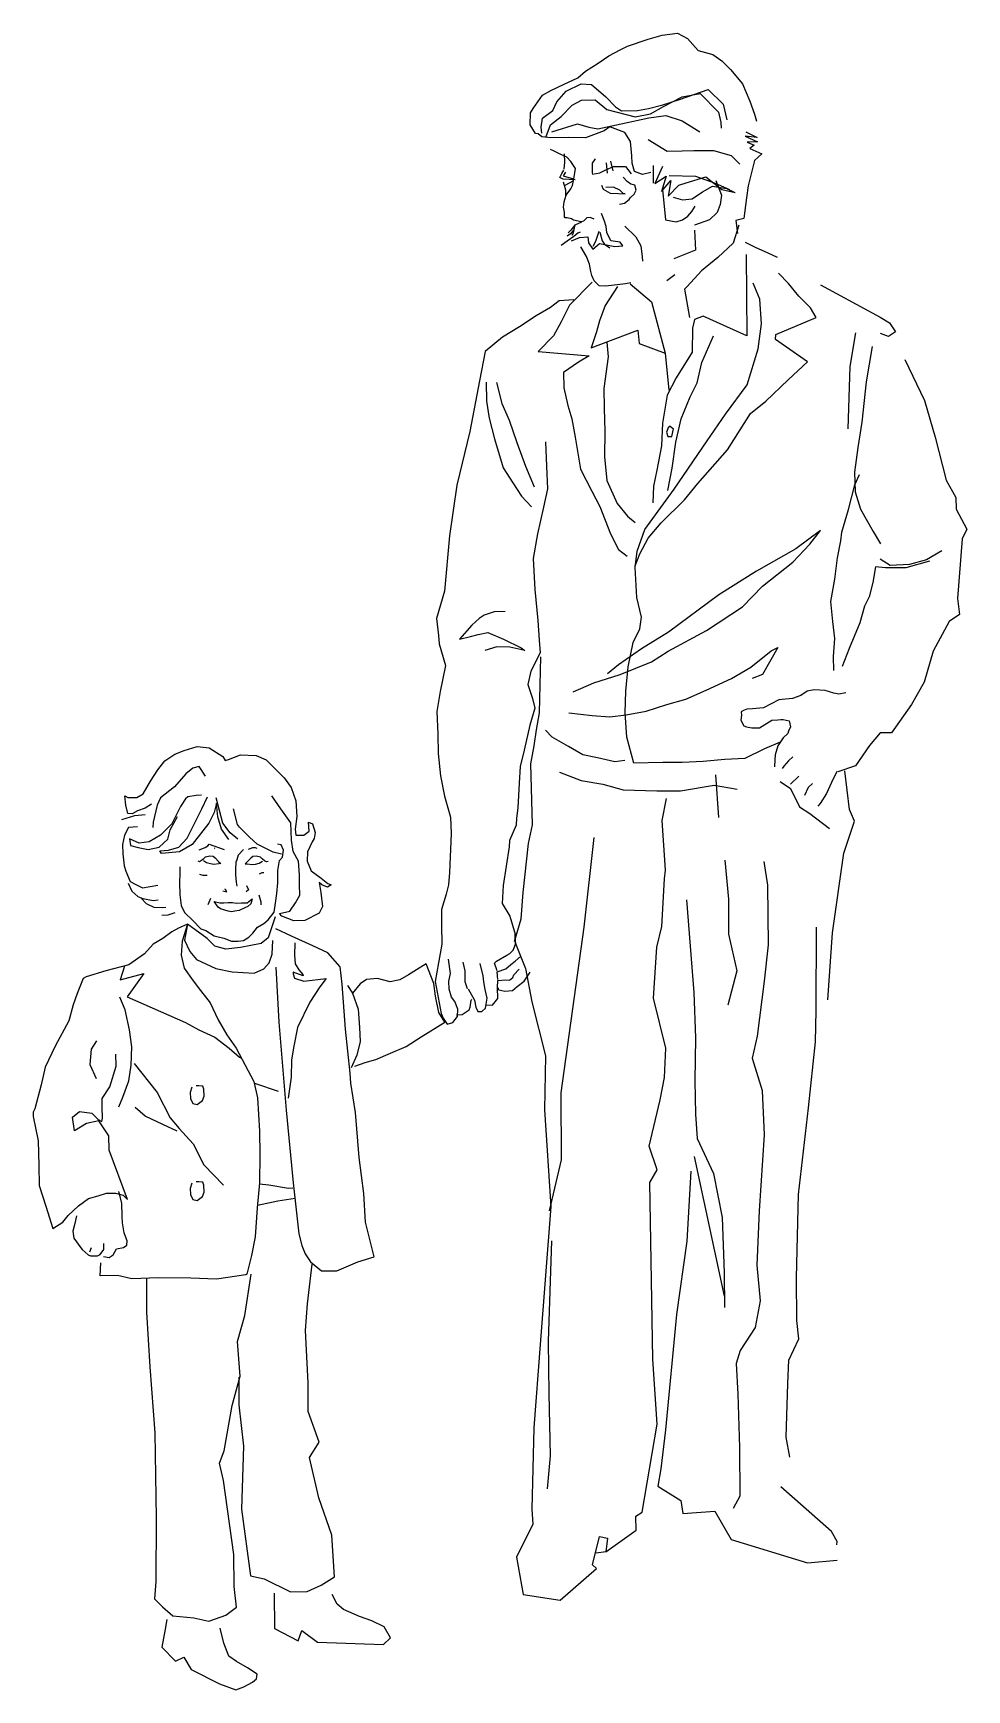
# Model space of a CAD drawing. Extents: x 13 to 14.16, y -2.81 to -0.75.
import ezdxf

# ---------------------------------------------------------------- set-up
doc = ezdxf.new("R2010")
doc.units = 0
doc.header["$LTSCALE"] = 100
doc.header["$MEASUREMENT"] = 0
doc.layers.add('P-PESSOA', color=2, linetype='CONTINUOUS')

msp = doc.modelspace()

# ---------------------------------------------------------------- linework, layer by layer
at = {"layer": 'P-PESSOA'}
for p, q in [((13.7608, -0.7599), (13.7782, -0.7547)), ((13.7782, -0.7547), (13.7971, -0.7523)), ((13.7971, -0.7523), (13.8094, -0.7588)), ((13.8094, -0.7588), (13.8227, -0.7739)), ((13.7121, -0.7805), (13.726, -0.7729)), ((13.726, -0.7729), (13.7353, -0.7686)), ((13.7353, -0.7686), (13.7608, -0.7599)), ((13.8227, -0.7739), (13.8409, -0.7789)), ((13.8409, -0.7789), (13.8519, -0.7868)), ((13.6735, -0.8078), (13.6833, -0.7995)), ((13.6833, -0.7995), (13.6988, -0.7897)), ((13.6988, -0.7897), (13.7121, -0.7805)), ((13.8519, -0.7868), (13.863, -0.7973)), ((13.863, -0.7973), (13.8777, -0.8153)), ((13.6401, -0.8235), (13.6567, -0.8156)), ((13.6567, -0.8156), (13.6735, -0.8078)), ((13.659, -0.8244), (13.6777, -0.8151)), ((13.6777, -0.8151), (13.6905, -0.8161)), ((13.6905, -0.8161), (13.7084, -0.8314)), ((13.8777, -0.8153), (13.8869, -0.8367)), ((13.6182, -0.8456), (13.63, -0.8291)), ((13.63, -0.8291), (13.6401, -0.8235)), ((13.6426, -0.8483), (13.6477, -0.8374)), ((13.6477, -0.8374), (13.659, -0.8244)), ((13.653, -0.8556), (13.6667, -0.8418)), ((13.6667, -0.8418), (13.6782, -0.8353)), ((13.6782, -0.8353), (13.695, -0.8349)), ((13.695, -0.8349), (13.7095, -0.8468)), ((13.7084, -0.8314), (13.7203, -0.8438)), ((13.7614, -0.8456), (13.7789, -0.8411)), ((13.7789, -0.8411), (13.7998, -0.8347)), ((13.7797, -0.8432), (13.803, -0.8311)), ((13.7998, -0.8347), (13.8352, -0.8223)), ((13.803, -0.8311), (13.8253, -0.8273)), ((13.8253, -0.8273), (13.848, -0.8504)), ((13.8352, -0.8223), (13.8539, -0.8402)), ((13.8539, -0.8402), (13.8584, -0.8596)), ((13.8869, -0.8367), (13.8926, -0.8528)), ((13.6146, -0.8659), (13.615, -0.8511)), ((13.615, -0.8511), (13.6182, -0.8456)), ((13.6282, -0.8689), (13.63, -0.8575)), ((13.63, -0.8575), (13.6426, -0.8483)), ((13.6397, -0.8659), (13.653, -0.8556)), ((13.7095, -0.8468), (13.7449, -0.8562)), ((13.7203, -0.8438), (13.7277, -0.8485)), ((13.7275, -0.8647), (13.7617, -0.8572)), ((13.7277, -0.8485), (13.7474, -0.848)), ((13.7449, -0.8562), (13.7637, -0.8523)), ((13.7474, -0.848), (13.7614, -0.8456)), ((13.7617, -0.8572), (13.7826, -0.8546)), ((13.7637, -0.8523), (13.7797, -0.8432)), ((13.7826, -0.8546), (13.8031, -0.8609)), ((13.8031, -0.8609), (13.8181, -0.8707)), ((13.848, -0.8504), (13.851, -0.8632)), ((13.8926, -0.8528), (13.8949, -0.8615)), ((13.621, -0.8766), (13.6146, -0.8659)), ((13.6243, -0.8771), (13.621, -0.8766)), ((13.6292, -0.881), (13.6243, -0.8771)), ((13.6291, -0.8764), (13.6282, -0.8689)), ((13.6401, -0.8821), (13.6292, -0.881)), ((13.6346, -0.8803), (13.6397, -0.8659)), ((13.6617, -0.8816), (13.6401, -0.8821)), ((13.6413, -0.8748), (13.6734, -0.8646)), ((13.6833, -0.8819), (13.6617, -0.8816)), ((13.6734, -0.8646), (13.6871, -0.8689)), ((13.7061, -0.8733), (13.6833, -0.8819)), ((13.6871, -0.8689), (13.6985, -0.8708)), ((13.6985, -0.8708), (13.7275, -0.8647)), ((13.7133, -0.8683), (13.7061, -0.8733)), ((13.7318, -0.8754), (13.7133, -0.8683)), ((13.7388, -0.8866), (13.7318, -0.8754)), ((13.8181, -0.8707), (13.825, -0.8746)), ((13.851, -0.8632), (13.8511, -0.87)), ((13.8811, -0.8801), (13.8961, -0.8871)), ((13.896, -0.8817), (13.8811, -0.8801)), ((13.8817, -0.8747), (13.896, -0.8817)), ((13.6437, -0.8983), (13.6396, -0.8964)), ((13.6527, -0.9029), (13.6437, -0.8983)), ((13.6601, -0.906), (13.6527, -0.9029)), ((13.6567, -0.902), (13.657, -0.9122)), ((13.7405, -0.9042), (13.7388, -0.8866)), ((13.7609, -0.8842), (13.7842, -0.8985)), ((13.7842, -0.8985), (13.8031, -0.8981)), ((13.8031, -0.8981), (13.8174, -0.8978)), ((13.8174, -0.8978), (13.8417, -0.8978)), ((13.8417, -0.8978), (13.8635, -0.9041)), ((13.8961, -0.8871), (13.8834, -0.8874)), ((13.8834, -0.8874), (13.8921, -0.8912)), ((13.8921, -0.8912), (13.8868, -0.8954)), ((13.8868, -0.8954), (13.9018, -0.9018)), ((13.9018, -0.9018), (13.8926, -0.9101)), ((13.6538, -0.9264), (13.6564, -0.9223)), ((13.657, -0.9122), (13.6564, -0.9209)), ((13.6651, -0.9113), (13.6601, -0.906)), ((13.6707, -0.92), (13.6651, -0.9113)), ((13.67, -0.9255), (13.6707, -0.92)), ((13.6953, -0.9079), (13.6914, -0.9134)), ((13.6914, -0.9134), (13.6916, -0.9255)), ((13.7011, -0.9253), (13.7085, -0.9219)), ((13.7085, -0.9219), (13.7179, -0.9176)), ((13.7089, -0.913), (13.71, -0.9259)), ((13.7143, -0.9109), (13.7172, -0.923)), ((13.7179, -0.9176), (13.7328, -0.9178)), ((13.7328, -0.9178), (13.7397, -0.9266)), ((13.7408, -0.9136), (13.7405, -0.9042)), ((13.7437, -0.9238), (13.7408, -0.9136)), ((13.7538, -0.9276), (13.7437, -0.9238)), ((13.7671, -0.9165), (13.767, -0.9381)), ((13.7787, -0.9176), (13.7689, -0.9386)), ((13.8635, -0.9041), (13.8745, -0.9146)), ((13.8926, -0.9101), (13.8846, -0.9414)), ((13.6512, -0.9313), (13.6538, -0.9264)), ((13.6553, -0.9331), (13.6512, -0.9313)), ((13.6582, -0.9247), (13.6553, -0.9291)), ((13.6553, -0.9291), (13.6683, -0.9329)), ((13.6629, -0.9337), (13.6553, -0.9331)), ((13.6554, -0.9366), (13.6583, -0.9466)), ((13.6578, -0.9408), (13.6688, -0.9348)), ((13.6702, -0.9341), (13.6629, -0.9337)), ((13.6651, -0.9451), (13.6671, -0.941)), ((13.6671, -0.941), (13.6688, -0.9328)), ((13.6688, -0.9328), (13.67, -0.9255)), ((13.6916, -0.9255), (13.6917, -0.9269)), ((13.6917, -0.9269), (13.7011, -0.9253)), ((13.7028, -0.9409), (13.705, -0.9455)), ((13.7177, -0.9433), (13.7082, -0.9435)), ((13.7259, -0.9471), (13.7177, -0.9433)), ((13.7348, -0.9363), (13.7299, -0.931)), ((13.7395, -0.9397), (13.7348, -0.9363)), ((13.7444, -0.9409), (13.7395, -0.9397)), ((13.7459, -0.9469), (13.7444, -0.9409)), ((13.764, -0.9252), (13.7538, -0.9276)), ((13.7689, -0.9386), (13.783, -0.9296)), ((13.783, -0.9296), (13.7773, -0.9487)), ((13.7773, -0.9487), (13.7891, -0.9349)), ((13.7891, -0.9349), (13.7855, -0.9545)), ((13.7855, -0.9545), (13.7987, -0.9407)), ((13.787, -0.9288), (13.8195, -0.9294)), ((13.7987, -0.9407), (13.8081, -0.9377)), ((13.8081, -0.9377), (13.8322, -0.9304)), ((13.8195, -0.9294), (13.844, -0.9383)), ((13.828, -0.9489), (13.8406, -0.9418)), ((13.8322, -0.9304), (13.8523, -0.9462)), ((13.8406, -0.9418), (13.8577, -0.9447)), ((13.844, -0.9383), (13.8617, -0.946)), ((13.8445, -0.935), (13.8517, -0.953)), ((13.8846, -0.9414), (13.8828, -0.9563)), ((13.6561, -0.9682), (13.6567, -0.9615)), ((13.6567, -0.9615), (13.6593, -0.9533)), ((13.6583, -0.9466), (13.6585, -0.9541)), ((13.6593, -0.9533), (13.6651, -0.9451)), ((13.705, -0.9455), (13.7138, -0.9507)), ((13.7138, -0.9507), (13.7241, -0.9512)), ((13.7241, -0.9512), (13.7322, -0.9516)), ((13.7252, -0.9644), (13.7314, -0.9629)), ((13.73, -0.9511), (13.7259, -0.9471)), ((13.7322, -0.9516), (13.73, -0.9511)), ((13.7314, -0.9629), (13.7373, -0.9587)), ((13.7373, -0.9587), (13.7386, -0.9565)), ((13.7386, -0.9565), (13.7433, -0.9518)), ((13.7433, -0.9518), (13.7459, -0.9469)), ((13.7786, -0.9459), (13.7821, -0.9837)), ((13.7917, -0.9557), (13.8032, -0.9589)), ((13.8032, -0.9589), (13.8153, -0.9578)), ((13.8153, -0.9578), (13.828, -0.9489)), ((13.85, -0.9646), (13.8462, -0.9747)), ((13.8517, -0.953), (13.85, -0.9646)), ((13.8523, -0.9462), (13.8686, -0.9499)), ((13.8577, -0.9447), (13.8672, -0.9493)), ((13.8828, -0.9563), (13.88, -0.9753)), ((13.657, -0.9744), (13.6561, -0.9682)), ((13.6572, -0.9798), (13.657, -0.9744)), ((13.6578, -0.9811), (13.6572, -0.9798)), ((13.6605, -0.9811), (13.6578, -0.9811)), ((13.6659, -0.9823), (13.6605, -0.9811)), ((13.6681, -0.9842), (13.6659, -0.9823)), ((13.6776, -0.9861), (13.6681, -0.9842)), ((13.6808, -0.9852), (13.6776, -0.9861)), ((13.6848, -0.9811), (13.6808, -0.9852)), ((13.6888, -0.981), (13.6848, -0.9811)), ((13.6937, -0.983), (13.6888, -0.981)), ((13.7065, -0.9854), (13.703, -0.976)), ((13.7088, -0.9921), (13.7065, -0.9854)), ((13.7821, -0.9837), (13.7957, -0.9861)), ((13.7957, -0.9861), (13.8032, -0.9838)), ((13.8032, -0.9838), (13.8098, -0.979)), ((13.8098, -0.979), (13.8151, -0.9735)), ((13.8151, -0.9735), (13.819, -0.9666)), ((13.8369, -0.9838), (13.8182, -0.9902)), ((13.8462, -0.9747), (13.8369, -0.9838)), ((13.8794, -0.9821), (13.8694, -0.9844)), ((13.8694, -0.9844), (13.8717, -1.0006)), ((13.88, -0.9753), (13.8794, -0.9821)), ((13.6644, -1.0012), (13.6604, -1.004)), ((13.6685, -1.0044), (13.6606, -1.01)), ((13.6649, -0.9964), (13.6617, -1)), ((13.6683, -0.9963), (13.6644, -1.0012)), ((13.6701, -0.9903), (13.6649, -0.9964)), ((13.666, -1.0099), (13.6759, -1.0056)), ((13.6677, -1.0004), (13.6664, -1.0031)), ((13.6684, -0.9977), (13.6677, -1.0004)), ((13.6701, -0.9895), (13.6684, -0.9977)), ((13.6738, -1.0003), (13.6685, -1.0044)), ((13.6782, -0.9866), (13.6701, -0.9903)), ((13.6765, -0.9988), (13.6738, -1.0003)), ((13.6759, -1.0056), (13.6861, -1.0048)), ((13.6861, -1.0048), (13.6868, -1.0121)), ((13.6995, -0.9983), (13.6957, -1.0106)), ((13.7008, -0.9991), (13.7038, -1.0098)), ((13.7095, -0.9994), (13.7088, -0.9921)), ((13.7146, -1.0096), (13.7095, -0.9994)), ((13.7317, -0.9916), (13.7455, -1.0048)), ((13.7455, -1.0048), (13.7518, -1.016)), ((13.8183, -0.9964), (13.8195, -1.0213)), ((13.8731, -0.9904), (13.8663, -1.0125)), ((13.6606, -1.01), (13.6532, -1.0156)), ((13.6845, -1.0292), (13.6775, -1.0172)), ((13.6868, -1.0121), (13.6924, -1.0201)), ((13.6957, -1.0106), (13.6924, -1.0168)), ((13.6924, -1.0201), (13.7004, -1.0132)), ((13.7004, -1.0132), (13.7072, -1.0144)), ((13.7038, -1.0098), (13.7066, -1.0138)), ((13.7066, -1.0138), (13.7134, -1.0183)), ((13.7072, -1.0144), (13.7194, -1.0168)), ((13.726, -1.0112), (13.7146, -1.0096)), ((13.7194, -1.0168), (13.7296, -1.016)), ((13.7296, -1.016), (13.726, -1.0112)), ((13.7518, -1.016), (13.7534, -1.0295)), ((13.8195, -1.0213), (13.7927, -1.0321)), ((13.8663, -1.0125), (13.8471, -1.0304)), ((13.8938, -1.0181), (13.8816, -1.0116)), ((13.8821, -1.0265), (13.8829, -1.1273)), ((13.9095, -1.025), (13.8938, -1.0181)), ((13.9211, -1.0302), (13.9095, -1.025)), ((13.6882, -1.0385), (13.6845, -1.0292)), ((13.6898, -1.0479), (13.6882, -1.0385)), ((13.7534, -1.0295), (13.7536, -1.0349)), ((13.8471, -1.0304), (13.8268, -1.0471)), ((13.6915, -1.0608), (13.6635, -1.0896)), ((13.6912, -1.0527), (13.6898, -1.0479)), ((13.6941, -1.0594), (13.6912, -1.0527)), ((13.7002, -1.0653), (13.6941, -1.0594)), ((13.7083, -1.0659), (13.7002, -1.0653)), ((13.7228, -1.0663), (13.7077, -1.09)), ((13.7326, -1.0632), (13.7083, -1.0659)), ((13.7393, -1.0617), (13.7326, -1.0632)), ((13.7384, -1.0632), (13.7649, -1.0854)), ((13.7939, -1.0517), (13.784, -1.0593)), ((13.809, -1.0663), (13.8058, -1.0696)), ((13.8268, -1.0471), (13.809, -1.0663)), ((13.8994, -1.0819), (13.8909, -1.062)), ((13.9346, -1.0624), (13.9223, -1.0498)), ((13.9476, -1.0782), (13.9346, -1.0624)), ((13.9742, -1.0642), (14.0482, -1.1043)), ((13.6505, -1.0839), (13.6399, -1.0922)), ((13.6686, -1.0829), (13.6505, -1.0839)), ((13.7649, -1.0854), (13.782, -1.1488)), ((13.8058, -1.0696), (13.8119, -1.1046)), ((13.9014, -1.1127), (13.8994, -1.0819)), ((13.9621, -1.0927), (13.9476, -1.0782)), ((13.6221, -1.1026), (13.6015, -1.1164)), ((13.6399, -1.0922), (13.6221, -1.1026)), ((13.6635, -1.0896), (13.6532, -1.11)), ((13.7077, -1.09), (13.7007, -1.1089)), ((13.8181, -1.1072), (13.8157, -1.118)), ((13.8288, -1.103), (13.8181, -1.1072)), ((13.8829, -1.1273), (13.8288, -1.103)), ((13.9191, -1.1258), (13.9691, -1.1046)), ((13.9691, -1.1046), (13.9621, -1.0927)), ((14.0482, -1.1043), (14.0597, -1.1115)), ((13.5803, -1.1289), (13.5587, -1.1468)), ((13.6015, -1.1164), (13.5803, -1.1289)), ((13.6434, -1.1276), (13.6244, -1.1468)), ((13.6532, -1.11), (13.6434, -1.1276)), ((13.69, -1.1423), (13.748, -1.1206)), ((13.6968, -1.1226), (13.69, -1.1423)), ((13.7007, -1.1089), (13.6968, -1.1226)), ((13.748, -1.1206), (13.7495, -1.1368)), ((13.8157, -1.118), (13.8155, -1.1475)), ((13.8273, -1.1607), (13.8419, -1.1274)), ((13.8973, -1.1437), (13.9014, -1.1127)), ((13.9185, -1.1319), (13.9191, -1.1258)), ((14.0178, -1.1237), (14.0106, -1.1654)), ((14.0587, -1.1282), (14.0486, -1.1244)), ((14.0674, -1.1226), (14.0587, -1.1282)), ((14.0597, -1.1115), (14.0674, -1.1226)), ((13.5587, -1.1468), (13.552, -1.1832)), ((13.6244, -1.1468), (13.6876, -1.1522)), ((13.7094, -1.1355), (13.7111, -1.1535)), ((13.7495, -1.1368), (13.782, -1.1488)), ((13.782, -1.1488), (13.7866, -1.1946)), ((13.8155, -1.1475), (13.7955, -1.1794)), ((13.8835, -1.1882), (13.8973, -1.1437)), ((13.9582, -1.1598), (13.9185, -1.1319)), ((14.0383, -1.1407), (14.0311, -1.1845)), ((13.6743, -1.1599), (13.6558, -1.1729)), ((13.6876, -1.1522), (13.6743, -1.1599)), ((13.7111, -1.1535), (13.7058, -1.1926)), ((13.8217, -1.1855), (13.8273, -1.1607)), ((13.9345, -1.1818), (13.9582, -1.1598)), ((14.0106, -1.1654), (14.0082, -1.2427)), ((14.0788, -1.1567), (14.1033, -1.2077)), ((13.552, -1.1832), (13.5399, -1.2459)), ((13.5599, -1.1849), (13.5605, -1.2084)), ((13.5727, -1.1851), (13.5795, -1.2114)), ((13.6558, -1.1729), (13.6562, -1.1917)), ((13.7955, -1.1794), (13.7844, -1.2011)), ((13.8127, -1.2032), (13.8217, -1.1855)), ((13.8568, -1.2245), (13.8835, -1.1882)), ((13.9067, -1.2086), (13.9345, -1.1818)), ((14.0311, -1.1845), (14.0255, -1.2343)), ((13.5605, -1.2084), (13.5636, -1.2294)), ((13.6562, -1.1917), (13.6613, -1.2138)), ((13.7058, -1.1926), (13.7064, -1.2175)), ((13.7844, -1.2011), (13.7785, -1.2355)), ((13.8019, -1.2302), (13.8127, -1.2032)), ((13.8877, -1.2238), (13.9067, -1.2086)), ((14.1033, -1.2077), (14.1163, -1.2531)), ((13.5636, -1.2294), (13.5702, -1.2549)), ((13.5795, -1.2114), (13.5886, -1.2321)), ((13.6613, -1.2138), (13.6664, -1.2304)), ((13.6664, -1.2304), (13.6702, -1.2531)), ((13.7064, -1.2175), (13.707, -1.2457)), ((13.7951, -1.2593), (13.8019, -1.2302)), ((13.8339, -1.2577), (13.8568, -1.2245)), ((13.8591, -1.2687), (13.8877, -1.2238)), ((13.5399, -1.2459), (13.5239, -1.3126)), ((13.5886, -1.2321), (13.5981, -1.2596)), ((13.707, -1.2457), (13.7069, -1.2773)), ((13.7785, -1.2355), (13.7772, -1.2637)), ((13.7854, -1.2413), (13.7834, -1.2467)), ((13.7834, -1.2467), (13.7852, -1.2522)), ((13.7852, -1.2522), (13.7903, -1.252)), ((13.788, -1.2393), (13.7854, -1.2413)), ((13.788, -1.2393), (13.7922, -1.2425)), ((13.7903, -1.252), (13.7922, -1.2425)), ((14.0255, -1.2343), (14.0208, -1.2658)), ((13.5702, -1.2549), (13.5813, -1.2911)), ((13.5981, -1.2596), (13.6088, -1.2891)), ((13.6335, -1.2587), (13.6347, -1.2888)), ((13.6702, -1.2531), (13.6771, -1.2927)), ((13.7772, -1.2637), (13.7717, -1.2939)), ((13.7904, -1.2916), (13.7951, -1.2593)), ((13.7931, -1.3176), (13.8339, -1.2577)), ((13.8224, -1.3103), (13.8591, -1.2687)), ((14.0208, -1.2658), (14.0166, -1.2962)), ((14.1163, -1.2531), (14.1303, -1.3064)), ((13.5813, -1.2911), (13.5931, -1.3097)), ((13.6088, -1.2891), (13.6196, -1.3145)), ((13.6347, -1.2888), (13.6361, -1.3169)), ((13.6771, -1.2927), (13.6911, -1.3198)), ((13.7069, -1.2773), (13.7096, -1.3067)), ((13.785, -1.3191), (13.7904, -1.2916)), ((13.5239, -1.3126), (13.5145, -1.3753)), ((13.5931, -1.3097), (13.6037, -1.3263)), ((13.7096, -1.3067), (13.7223, -1.3352)), ((13.7675, -1.3136), (13.7666, -1.3343)), ((13.7717, -1.2939), (13.7675, -1.3136)), ((13.806, -1.3308), (13.8224, -1.3103)), ((14.009, -1.3426), (14.017, -1.3123)), ((14.0166, -1.2962), (14.0172, -1.3209)), ((14.017, -1.3123), (14.0228, -1.2993)), ((14.1303, -1.3064), (14.1421, -1.3277)), ((13.6037, -1.3263), (13.6162, -1.3395)), ((13.6361, -1.3169), (13.6312, -1.3398)), ((13.6911, -1.3198), (13.7009, -1.3391)), ((13.7565, -1.3675), (13.7931, -1.3176)), ((13.7771, -1.359), (13.806, -1.3308)), ((14.0172, -1.3209), (14.0238, -1.3422)), ((14.1421, -1.3277), (14.1424, -1.3424)), ((13.6312, -1.3398), (13.6238, -1.3729)), ((13.7009, -1.3391), (13.7143, -1.3729)), ((13.7223, -1.3352), (13.7353, -1.351)), ((13.7353, -1.351), (13.7449, -1.3589)), ((14.0008, -1.3709), (14.009, -1.3426)), ((14.0238, -1.3422), (14.0397, -1.3701)), ((14.1424, -1.3424), (14.1558, -1.367)), ((13.5145, -1.3753), (13.5084, -1.4438)), ((13.6238, -1.3729), (13.6184, -1.4032)), ((13.7143, -1.3729), (13.7241, -1.3923)), ((13.747, -1.3945), (13.7565, -1.3675)), ((13.7608, -1.3781), (13.7771, -1.359)), ((13.9743, -1.3686), (13.9437, -1.3915)), ((13.9611, -1.3857), (13.9743, -1.3686)), ((13.9997, -1.3817), (14.0008, -1.3709)), ((14.0397, -1.3701), (14.0488, -1.3854)), ((14.1558, -1.367), (14.1499, -1.3792)), ((13.7241, -1.3923), (13.735, -1.4007)), ((13.7447, -1.4147), (13.747, -1.3945)), ((13.7505, -1.3977), (13.7608, -1.3781)), ((13.9437, -1.3915), (13.8949, -1.419)), ((13.94, -1.4078), (13.9611, -1.3857)), ((13.9955, -1.4026), (13.9997, -1.3817)), ((14.1247, -1.3938), (14.1056, -1.4049)), ((14.1499, -1.3792), (14.1442, -1.4531)), ((13.6184, -1.4032), (13.6205, -1.442)), ((13.7447, -1.4124), (13.7505, -1.3977)), ((13.7468, -1.4516), (13.7447, -1.4147)), ((13.9027, -1.4378), (13.94, -1.4078)), ((13.992, -1.4288), (13.9955, -1.4026)), ((14.0427, -1.4137), (14.0391, -1.4331)), ((14.0548, -1.4148), (14.0427, -1.4137)), ((14.0607, -1.412), (14.0484, -1.4042)), ((14.0803, -1.4148), (14.0548, -1.4148)), ((14.0848, -1.4107), (14.0607, -1.412)), ((14.1096, -1.4069), (14.0803, -1.4148)), ((14.1056, -1.4049), (14.0848, -1.4107)), ((13.8949, -1.419), (13.8483, -1.4485)), ((13.9873, -1.4565), (13.992, -1.4288)), ((14.0391, -1.4331), (14.0347, -1.4509)), ((13.5084, -1.4438), (13.4984, -1.4776)), ((13.6205, -1.442), (13.624, -1.4803)), ((13.7527, -1.4762), (13.7468, -1.4516)), ((13.8483, -1.4485), (13.7859, -1.4945)), ((13.8776, -1.4634), (13.9027, -1.4378)), ((13.9897, -1.4813), (13.9873, -1.4565)), ((14.0347, -1.4509), (14.029, -1.4623)), ((14.1442, -1.4531), (14.1465, -1.4726)), ((13.4984, -1.4776), (13.501, -1.499)), ((13.5515, -1.4778), (13.5423, -1.486)), ((13.5576, -1.4736), (13.5515, -1.4778)), ((13.5701, -1.4693), (13.5576, -1.4736)), ((13.5835, -1.4691), (13.5701, -1.4693)), ((13.7503, -1.4904), (13.7527, -1.4762)), ((13.8331, -1.4928), (13.8776, -1.4634)), ((14.029, -1.4623), (14.0233, -1.4833)), ((14.1465, -1.4726), (14.134, -1.4815)), ((13.5423, -1.486), (13.5271, -1.5032)), ((13.5407, -1.5002), (13.55, -1.4974)), ((13.55, -1.4974), (13.562, -1.495)), ((13.562, -1.495), (13.5816, -1.5034)), ((13.624, -1.4803), (13.6259, -1.5044)), ((13.7421, -1.5073), (13.7503, -1.4904)), ((13.7859, -1.4945), (13.7526, -1.5155)), ((13.7856, -1.5182), (13.8331, -1.4928)), ((13.9923, -1.5027), (13.9897, -1.4813)), ((14.0233, -1.4833), (14.01, -1.515)), ((14.134, -1.4815), (14.1139, -1.5182)), ((13.501, -1.499), (13.5018, -1.5091)), ((13.5018, -1.5091), (13.5098, -1.5358)), ((13.5271, -1.5032), (13.5407, -1.5002)), ((13.5732, -1.513), (13.5585, -1.5173)), ((13.5893, -1.5132), (13.5732, -1.513)), ((13.5816, -1.5034), (13.6033, -1.5142)), ((13.6081, -1.5176), (13.5893, -1.5132)), ((13.6033, -1.5142), (13.6081, -1.5176)), ((13.6259, -1.5044), (13.627, -1.5205)), ((13.7526, -1.5155), (13.7239, -1.5351)), ((13.736, -1.5377), (13.7421, -1.5073)), ((13.7651, -1.5314), (13.7856, -1.5182)), ((13.8882, -1.5381), (13.9134, -1.518)), ((13.9214, -1.5138), (13.9025, -1.5472)), ((13.9134, -1.518), (13.9214, -1.5138)), ((13.9906, -1.5248), (13.9923, -1.5027)), ((14.01, -1.515), (14.0011, -1.5374)), ((14.1139, -1.5182), (14.1027, -1.5568)), ((13.5098, -1.5358), (13.503, -1.5681)), ((13.627, -1.5205), (13.6154, -1.5429)), ((13.626, -1.5948), (13.6277, -1.5251)), ((13.7239, -1.5351), (13.7106, -1.5462)), ((13.7263, -1.5472), (13.7651, -1.5314)), ((13.7332, -1.5678), (13.736, -1.5377)), ((13.8642, -1.5521), (13.8882, -1.5381)), ((13.991, -1.5423), (13.9906, -1.5248)), ((13.6154, -1.5429), (13.6117, -1.5597)), ((13.6117, -1.5597), (13.6174, -1.577)), ((13.6679, -1.5688), (13.6933, -1.5574)), ((13.6933, -1.5574), (13.7263, -1.5472)), ((13.8327, -1.5664), (13.8642, -1.5521)), ((13.9025, -1.5472), (13.8899, -1.5523)), ((14.1027, -1.5568), (14.0871, -1.5845)), ((13.503, -1.5681), (13.4989, -1.5929)), ((13.6174, -1.577), (13.6204, -1.589)), ((13.7324, -1.5947), (13.7332, -1.5678)), ((13.7839, -1.5845), (13.8073, -1.5778)), ((13.8073, -1.5778), (13.8327, -1.5664)), ((13.9229, -1.5786), (13.9037, -1.5886)), ((13.9398, -1.5769), (13.9229, -1.5786)), ((13.9498, -1.5732), (13.9398, -1.5769)), ((13.9578, -1.5676), (13.9498, -1.5732)), ((13.9666, -1.566), (13.9578, -1.5676)), ((13.9801, -1.5671), (13.9666, -1.566)), ((13.991, -1.5703), (13.9801, -1.5671)), ((13.997, -1.5715), (13.991, -1.5703)), ((14.0059, -1.57), (13.997, -1.5715)), ((13.4989, -1.5929), (13.5001, -1.6211)), ((13.6204, -1.589), (13.6141, -1.61)), ((13.6225, -1.6158), (13.626, -1.5948)), ((13.6625, -1.5946), (13.6915, -1.598)), ((13.6915, -1.598), (13.7132, -1.5996)), ((13.7132, -1.5996), (13.7334, -1.597)), ((13.7344, -1.6249), (13.7324, -1.5947)), ((13.7334, -1.597), (13.7584, -1.5924)), ((13.7584, -1.5924), (13.7839, -1.5845)), ((13.8763, -1.5974), (13.8757, -1.6036)), ((13.8789, -1.5919), (13.8762, -1.5933)), ((13.8762, -1.5933), (13.8763, -1.5974)), ((13.8829, -1.5899), (13.8789, -1.5919)), ((13.8902, -1.5897), (13.8829, -1.5899)), ((13.9037, -1.5886), (13.8902, -1.5897)), ((14.0871, -1.5845), (14.0624, -1.6193)), ((13.5001, -1.6211), (13.5006, -1.6452)), ((13.6141, -1.61), (13.6073, -1.641)), ((13.6194, -1.6355), (13.6225, -1.6158)), ((13.6418, -1.6248), (13.6336, -1.6163)), ((13.8757, -1.6036), (13.8793, -1.6108)), ((13.8793, -1.6108), (13.8826, -1.6121)), ((13.8826, -1.6121), (13.8894, -1.6133)), ((13.8894, -1.6133), (13.8989, -1.6131)), ((13.8989, -1.6131), (13.914, -1.6037)), ((13.914, -1.6037), (13.9213, -1.6035)), ((13.9213, -1.6035), (13.9254, -1.6029)), ((13.9254, -1.6029), (13.9281, -1.6028)), ((13.9341, -1.6202), (13.928, -1.6258)), ((13.9281, -1.6028), (13.9356, -1.6046)), ((13.9346, -1.6175), (13.9341, -1.6202)), ((13.9372, -1.6121), (13.9346, -1.6175)), ((13.9356, -1.6046), (13.9372, -1.6121)), ((14.0484, -1.6196), (14.0353, -1.6352)), ((14.0624, -1.6193), (14.0484, -1.6196)), ((13.1744, -1.6457), (13.1859, -1.6414)), ((13.1859, -1.6414), (13.202, -1.6362)), ((13.202, -1.6362), (13.2169, -1.6379)), ((13.2169, -1.6379), (13.2339, -1.6489)), ((13.6073, -1.641), (13.6024, -1.6613)), ((13.6153, -1.6578), (13.6194, -1.6355)), ((13.6622, -1.6364), (13.6418, -1.6248)), ((13.6799, -1.6468), (13.6622, -1.6364)), ((13.7431, -1.6569), (13.7344, -1.6249)), ((13.9051, -1.6393), (13.8806, -1.6513)), ((13.9245, -1.6309), (13.9051, -1.6393)), ((13.9215, -1.6354), (13.9183, -1.6468)), ((13.928, -1.6258), (13.9215, -1.6354)), ((14.0353, -1.6352), (14.0177, -1.6605)), ((13.1532, -1.6651), (13.1619, -1.6541)), ((13.1619, -1.6541), (13.1744, -1.6457)), ((13.2045, -1.6612), (13.1964, -1.6633)), ((13.2123, -1.6732), (13.2045, -1.6612)), ((13.2339, -1.6489), (13.2367, -1.6537)), ((13.2367, -1.6537), (13.2408, -1.6523)), ((13.2408, -1.6523), (13.2555, -1.6465)), ((13.2555, -1.6465), (13.2752, -1.6474)), ((13.2752, -1.6474), (13.2875, -1.6531)), ((13.2875, -1.6531), (13.3013, -1.6671)), ((13.5006, -1.6452), (13.5033, -1.6728)), ((13.6024, -1.6613), (13.6009, -1.682)), ((13.6176, -1.7334), (13.6153, -1.6578)), ((13.6981, -1.6504), (13.6799, -1.6468)), ((13.7197, -1.6553), (13.6981, -1.6504)), ((13.7318, -1.6537), (13.7197, -1.6553)), ((13.7788, -1.6562), (13.7431, -1.6569)), ((13.8029, -1.6562), (13.7788, -1.6562)), ((13.829, -1.6551), (13.8029, -1.6562)), ((13.8557, -1.6524), (13.829, -1.6551)), ((13.8806, -1.6513), (13.8557, -1.6524)), ((13.9178, -1.653), (13.9173, -1.6617)), ((13.9183, -1.6468), (13.9178, -1.653)), ((13.9288, -1.6609), (13.9268, -1.6636)), ((13.9348, -1.654), (13.9288, -1.6609)), ((13.9401, -1.649), (13.9348, -1.654)), ((14.0177, -1.6605), (13.9958, -1.6677)), ((13.135, -1.6952), (13.1441, -1.6794)), ((13.1441, -1.6794), (13.1532, -1.6651)), ((13.1879, -1.6703), (13.174, -1.6862)), ((13.1964, -1.6633), (13.1879, -1.6703)), ((13.3013, -1.6671), (13.3096, -1.675)), ((13.3096, -1.675), (13.3186, -1.687)), ((13.5033, -1.6728), (13.5085, -1.6981)), ((13.6009, -1.682), (13.5994, -1.7123)), ((13.6508, -1.6683), (13.6779, -1.6784)), ((13.6779, -1.6784), (13.7048, -1.6832)), ((13.7048, -1.6832), (13.7298, -1.69)), ((13.8441, -1.6715), (13.8479, -1.7245)), ((13.9244, -1.6799), (13.937, -1.6883)), ((13.9474, -1.6732), (13.9374, -1.6829)), ((13.9644, -1.6823), (13.9591, -1.6872)), ((13.9881, -1.6811), (13.9817, -1.6948)), ((13.9946, -1.6675), (13.9881, -1.6811)), ((14.0102, -1.7143), (14.0044, -1.6667)), ((13.1121, -1.6977), (13.1162, -1.6997)), ((13.1137, -1.7092), (13.1121, -1.6977)), ((13.1162, -1.6997), (13.1216, -1.6996)), ((13.1216, -1.6996), (13.127, -1.6994)), ((13.127, -1.6994), (13.135, -1.6952)), ((13.1567, -1.7001), (13.1523, -1.7089)), ((13.174, -1.6862), (13.1567, -1.7001)), ((13.1873, -1.7013), (13.182, -1.7096)), ((13.1905, -1.6986), (13.1873, -1.7013)), ((13.2007, -1.697), (13.1905, -1.6986)), ((13.2074, -1.6968), (13.2007, -1.697)), ((13.2078, -1.7138), (13.2148, -1.6988)), ((13.2339, -1.7314), (13.2256, -1.6999)), ((13.3056, -1.7135), (13.2945, -1.6975)), ((13.3186, -1.687), (13.3243, -1.7036)), ((13.3243, -1.7036), (13.3256, -1.7233)), ((13.5085, -1.6981), (13.5157, -1.724)), ((13.7298, -1.69), (13.7715, -1.6912)), ((13.7715, -1.6912), (13.801, -1.6912)), ((13.7782, -1.7279), (13.7837, -1.7009)), ((13.801, -1.6912), (13.8424, -1.6844)), ((13.8424, -1.6844), (13.8713, -1.6891)), ((13.937, -1.6883), (13.9483, -1.711)), ((13.9591, -1.6872), (13.9547, -1.6973)), ((13.9817, -1.6948), (13.9739, -1.7071)), ((13.1087, -1.7269), (13.1248, -1.7217)), ((13.1159, -1.7192), (13.1137, -1.7092)), ((13.1213, -1.7198), (13.1159, -1.7192)), ((13.128, -1.7162), (13.1213, -1.7198)), ((13.1248, -1.7217), (13.1375, -1.7208)), ((13.1373, -1.7127), (13.128, -1.7162)), ((13.1455, -1.7077), (13.1373, -1.7127)), ((13.1523, -1.7089), (13.1474, -1.73)), ((13.1684, -1.7396), (13.1775, -1.7232)), ((13.1813, -1.7109), (13.1704, -1.7322)), ((13.182, -1.7096), (13.1813, -1.7109)), ((13.198, -1.7335), (13.2078, -1.7138)), ((13.2228, -1.7181), (13.2163, -1.7312)), ((13.2258, -1.7066), (13.2228, -1.7181)), ((13.2258, -1.7072), (13.2258, -1.7066)), ((13.2275, -1.7234), (13.2258, -1.7072)), ((13.2319, -1.7389), (13.2275, -1.7234)), ((13.2521, -1.7331), (13.247, -1.7135)), ((13.3182, -1.7308), (13.3056, -1.7135)), ((13.3256, -1.7233), (13.3232, -1.7388)), ((13.5157, -1.724), (13.5169, -1.7441)), ((13.5994, -1.7123), (13.5978, -1.725)), ((13.9483, -1.711), (13.9612, -1.7196)), ((13.9612, -1.7196), (13.9854, -1.7379)), ((13.9739, -1.7071), (13.9712, -1.7105)), ((14.0164, -1.729), (14.0102, -1.7143)), ((13.117, -1.7367), (13.1118, -1.7463)), ((13.1278, -1.7359), (13.117, -1.7367)), ((13.1474, -1.73), (13.1468, -1.7368)), ((13.1704, -1.7322), (13.1564, -1.7461)), ((13.1654, -1.7513), (13.1684, -1.7396)), ((13.1897, -1.7499), (13.198, -1.7335)), ((13.209, -1.7408), (13.1959, -1.7579)), ((13.2163, -1.7312), (13.209, -1.7408)), ((13.2411, -1.7515), (13.2319, -1.7389)), ((13.2428, -1.7433), (13.2339, -1.7314)), ((13.2525, -1.7512), (13.2428, -1.7433)), ((13.2543, -1.7363), (13.2521, -1.7331)), ((13.2667, -1.7489), (13.2543, -1.7363)), ((13.3187, -1.7524), (13.3182, -1.7308)), ((13.3232, -1.7388), (13.324, -1.7463)), ((13.3342, -1.7461), (13.3408, -1.7411)), ((13.3398, -1.7303), (13.3447, -1.7323)), ((13.3408, -1.7411), (13.3398, -1.7303)), ((13.3447, -1.7323), (13.3482, -1.743)), ((13.3482, -1.743), (13.347, -1.7504)), ((13.5169, -1.7441), (13.5145, -1.7925)), ((13.5972, -1.7338), (13.589, -1.7528)), ((13.5978, -1.725), (13.5972, -1.7338)), ((13.6127, -1.7565), (13.6176, -1.7334)), ((13.7822, -1.7895), (13.7782, -1.7279)), ((14.0033, -1.7687), (14.0164, -1.729)), ((13.1118, -1.7463), (13.1094, -1.7579)), ((13.1094, -1.7579), (13.1097, -1.7693)), ((13.1179, -1.751), (13.1195, -1.7591)), ((13.1302, -1.7561), (13.1179, -1.751)), ((13.1195, -1.7591), (13.129, -1.7615)), ((13.129, -1.7615), (13.1412, -1.764)), ((13.1425, -1.7545), (13.1302, -1.7561)), ((13.1412, -1.764), (13.1548, -1.761)), ((13.1564, -1.7461), (13.1425, -1.7545)), ((13.1548, -1.761), (13.1654, -1.7513)), ((13.1555, -1.7656), (13.1663, -1.7647)), ((13.1577, -1.769), (13.1555, -1.7656)), ((13.1663, -1.7647), (13.1792, -1.761)), ((13.1792, -1.761), (13.1897, -1.7499)), ((13.1959, -1.7579), (13.1799, -1.7671)), ((13.2044, -1.7643), (13.2117, -1.7615)), ((13.2117, -1.7615), (13.2151, -1.7593)), ((13.2151, -1.7593), (13.217, -1.7573)), ((13.217, -1.7573), (13.2356, -1.7641)), ((13.2232, -1.7618), (13.2238, -1.7625)), ((13.2595, -1.764), (13.2529, -1.7709)), ((13.2657, -1.7638), (13.271, -1.7616)), ((13.2763, -1.7574), (13.2667, -1.7489)), ((13.271, -1.7616), (13.2737, -1.7615)), ((13.2737, -1.7615), (13.2757, -1.7622)), ((13.2961, -1.7672), (13.2763, -1.7574)), ((13.3061, -1.7581), (13.3013, -1.7576)), ((13.3089, -1.7648), (13.3061, -1.7581)), ((13.3078, -1.7737), (13.3089, -1.7648)), ((13.3211, -1.7666), (13.3187, -1.7524)), ((13.324, -1.7463), (13.3342, -1.7461)), ((13.3444, -1.7545), (13.3387, -1.7668)), ((13.347, -1.7504), (13.3444, -1.7545)), ((13.5884, -1.7608), (13.5813, -1.8086)), ((13.589, -1.7528), (13.5884, -1.7608)), ((13.606, -1.8174), (13.6127, -1.7565)), ((13.6935, -1.7492), (13.6811, -1.8603)), ((13.1097, -1.7693), (13.1114, -1.7841)), ((13.1114, -1.7841), (13.1134, -1.7908)), ((13.1799, -1.7671), (13.1577, -1.769)), ((13.1803, -1.7853), (13.1805, -1.7934)), ((13.2028, -1.7781), (13.2048, -1.7788)), ((13.2048, -1.7788), (13.2075, -1.7774)), ((13.2075, -1.7774), (13.2101, -1.7752)), ((13.2137, -1.7806), (13.2096, -1.7779)), ((13.2101, -1.7752), (13.2122, -1.7733)), ((13.2122, -1.7733), (13.2176, -1.7718)), ((13.2184, -1.7818), (13.2137, -1.7806)), ((13.2176, -1.7718), (13.2216, -1.7723)), ((13.2224, -1.7825), (13.2184, -1.7818)), ((13.2216, -1.7723), (13.2244, -1.7743)), ((13.2286, -1.7816), (13.2224, -1.7825)), ((13.2244, -1.7743), (13.2285, -1.7789)), ((13.2285, -1.7789), (13.2313, -1.7815)), ((13.2313, -1.7815), (13.2286, -1.7816)), ((13.2498, -1.7796), (13.2493, -1.7885)), ((13.2511, -1.7769), (13.2498, -1.7796)), ((13.2529, -1.7709), (13.2511, -1.7769)), ((13.2641, -1.7791), (13.2613, -1.7817)), ((13.2613, -1.7817), (13.264, -1.7818)), ((13.264, -1.7818), (13.2702, -1.7828)), ((13.2683, -1.7746), (13.2641, -1.7791)), ((13.2711, -1.7726), (13.2683, -1.7746)), ((13.2702, -1.7828), (13.2742, -1.7822)), ((13.2752, -1.7722), (13.2711, -1.7726)), ((13.2742, -1.7822), (13.2789, -1.781)), ((13.2805, -1.7737), (13.2752, -1.7722)), ((13.2789, -1.781), (13.2831, -1.7785)), ((13.2826, -1.7757), (13.2805, -1.7737)), ((13.2852, -1.778), (13.2826, -1.7757)), ((13.2879, -1.7794), (13.2852, -1.778)), ((13.2898, -1.7787), (13.2879, -1.7794)), ((13.3064, -1.7697), (13.2961, -1.7672)), ((13.302, -1.79), (13.3038, -1.7778)), ((13.3038, -1.7778), (13.3078, -1.7737)), ((13.3274, -1.7786), (13.3211, -1.7666)), ((13.3286, -1.7954), (13.3274, -1.7786)), ((13.3387, -1.7668), (13.3382, -1.7784)), ((13.3382, -1.7784), (13.3433, -1.7904)), ((13.8557, -1.7772), (13.8602, -1.8254)), ((13.904, -1.7789), (13.9087, -1.8083)), ((13.9893, -1.8671), (14.0033, -1.7687)), ((13.1134, -1.7908), (13.1191, -1.8036)), ((13.1165, -1.8056), (13.1208, -1.8158)), ((13.1191, -1.8036), (13.126, -1.8075)), ((13.1805, -1.7934), (13.1802, -1.805)), ((13.1802, -1.805), (13.1805, -1.8204)), ((13.205, -1.7946), (13.2091, -1.7958)), ((13.2091, -1.7958), (13.2145, -1.7957)), ((13.2493, -1.7885), (13.2494, -1.7926)), ((13.2494, -1.7926), (13.2494, -1.7953)), ((13.2494, -1.7953), (13.2504, -1.8047)), ((13.2504, -1.8047), (13.2511, -1.8093)), ((13.2793, -1.794), (13.2826, -1.7926)), ((13.2826, -1.7926), (13.2847, -1.7925)), ((13.3007, -1.8184), (13.3018, -1.8055)), ((13.3018, -1.8055), (13.302, -1.79)), ((13.3288, -1.8075), (13.3286, -1.7954)), ((13.3433, -1.7904), (13.3557, -1.7996)), ((13.3531, -1.8051), (13.3553, -1.8172)), ((13.3564, -1.8077), (13.3531, -1.8051)), ((13.3557, -1.7996), (13.3639, -1.8062)), ((13.3639, -1.8062), (13.368, -1.808)), ((13.5145, -1.7925), (13.5135, -1.808)), ((13.7777, -1.8596), (13.7811, -1.8003)), ((13.7811, -1.8003), (13.7822, -1.7895)), ((13.1208, -1.8158), (13.1284, -1.8223)), ((13.126, -1.8075), (13.1342, -1.8114)), ((13.1284, -1.8223), (13.1345, -1.8249)), ((13.1325, -1.8242), (13.1387, -1.8308)), ((13.1342, -1.8114), (13.1532, -1.8083)), ((13.1345, -1.8249), (13.1475, -1.8273)), ((13.1475, -1.8273), (13.1536, -1.8264)), ((13.1805, -1.8204), (13.1822, -1.8333)), ((13.2184, -1.8249), (13.2164, -1.8298)), ((13.2337, -1.8151), (13.2385, -1.8164)), ((13.2371, -1.8137), (13.2363, -1.8131)), ((13.2385, -1.8164), (13.2371, -1.8137)), ((13.2655, -1.8138), (13.2628, -1.8166)), ((13.2632, -1.8085), (13.2655, -1.8138)), ((13.2637, -1.8301), (13.2702, -1.8253)), ((13.2702, -1.8253), (13.2686, -1.8313)), ((13.2784, -1.8203), (13.2807, -1.8289)), ((13.2989, -1.8306), (13.3007, -1.8184)), ((13.3239, -1.83), (13.3291, -1.8205)), ((13.3291, -1.8205), (13.3288, -1.8075)), ((13.3553, -1.8172), (13.3571, -1.8347)), ((13.3633, -1.8108), (13.3564, -1.8077)), ((13.368, -1.808), (13.3633, -1.8108)), ((13.5105, -1.8194), (13.5047, -1.8383)), ((13.5135, -1.808), (13.5105, -1.8194)), ((13.5813, -1.8086), (13.5798, -1.8309)), ((13.6035, -1.8499), (13.606, -1.8174)), ((13.8084, -1.8265), (13.8176, -1.9411)), ((13.8602, -1.8254), (13.8603, -1.8691)), ((13.9087, -1.8083), (13.9097, -1.8822)), ((13.1387, -1.8308), (13.1484, -1.8354)), ((13.1484, -1.8354), (13.1585, -1.8358)), ((13.1581, -1.8452), (13.1662, -1.845)), ((13.1585, -1.8358), (13.1633, -1.8356)), ((13.1662, -1.845), (13.1748, -1.8421)), ((13.1822, -1.8333), (13.1864, -1.8419)), ((13.1864, -1.8419), (13.1967, -1.8519)), ((13.2164, -1.8298), (13.2151, -1.8325)), ((13.2229, -1.8285), (13.2299, -1.8301)), ((13.2281, -1.8355), (13.2229, -1.8285)), ((13.2309, -1.8376), (13.2281, -1.8355)), ((13.2299, -1.8301), (13.2348, -1.83)), ((13.2363, -1.8394), (13.2309, -1.8376)), ((13.2348, -1.83), (13.2402, -1.8298)), ((13.2404, -1.8406), (13.2363, -1.8394)), ((13.2402, -1.8298), (13.2456, -1.8297)), ((13.2445, -1.8413), (13.2404, -1.8406)), ((13.2485, -1.8405), (13.2445, -1.8413)), ((13.2456, -1.8297), (13.2502, -1.8304)), ((13.2539, -1.8398), (13.2485, -1.8405)), ((13.2502, -1.8304), (13.257, -1.8302)), ((13.2612, -1.8361), (13.2539, -1.8398)), ((13.257, -1.8302), (13.2618, -1.8301)), ((13.2646, -1.8347), (13.2612, -1.8361)), ((13.2618, -1.8301), (13.2637, -1.8301)), ((13.2686, -1.8313), (13.2646, -1.8347)), ((13.2807, -1.8289), (13.2808, -1.8324)), ((13.2987, -1.8474), (13.2898, -1.8735)), ((13.2899, -1.8511), (13.2972, -1.8415)), ((13.2972, -1.8415), (13.2989, -1.8306)), ((13.304, -1.8432), (13.3166, -1.8403)), ((13.3068, -1.8467), (13.304, -1.8432)), ((13.3217, -1.8523), (13.3068, -1.8467)), ((13.3166, -1.8403), (13.3239, -1.83)), ((13.3532, -1.8429), (13.3352, -1.852)), ((13.3571, -1.8347), (13.3532, -1.8429)), ((13.5047, -1.8383), (13.5046, -1.8579)), ((13.5798, -1.8309), (13.5895, -1.8468)), ((13.5895, -1.8468), (13.5959, -1.8689)), ((13.1707, -1.866), (13.1594, -1.8743)), ((13.1788, -1.8617), (13.1707, -1.866)), ((13.19, -1.8566), (13.1788, -1.8617)), ((13.19, -1.8566), (13.1832, -1.8778)), ((13.19, -1.8566), (13.1864, -1.8764)), ((13.2142, -1.8744), (13.19, -1.8566)), ((13.1967, -1.8519), (13.2064, -1.8625)), ((13.2064, -1.8625), (13.2126, -1.8642)), ((13.2126, -1.8642), (13.2228, -1.871)), ((13.266, -1.8727), (13.2708, -1.8677)), ((13.2708, -1.8677), (13.2766, -1.8601)), ((13.2766, -1.8601), (13.2846, -1.8558)), ((13.2846, -1.8558), (13.2899, -1.8511)), ((13.3187, -1.8715), (13.2996, -1.8623)), ((13.3352, -1.852), (13.3217, -1.8523)), ((13.5046, -1.8579), (13.5051, -1.8814)), ((13.5952, -1.8779), (13.6035, -1.8499)), ((13.6811, -1.8603), (13.6525, -2.0654)), ((13.7715, -1.8852), (13.7777, -1.8596)), ((13.9691, -1.9634), (13.9696, -1.8601)), ((13.9836, -1.9504), (13.9893, -1.8671)), ((13.1474, -1.8814), (13.1368, -1.8932)), ((13.1594, -1.8743), (13.1474, -1.8814)), ((13.1832, -1.8778), (13.1822, -1.8948)), ((13.1864, -1.8764), (13.1929, -1.8906)), ((13.2238, -1.8837), (13.2142, -1.8744)), ((13.2228, -1.871), (13.235, -1.874)), ((13.2374, -1.8874), (13.2238, -1.8837)), ((13.235, -1.874), (13.2445, -1.8778)), ((13.2555, -1.8856), (13.2374, -1.8874)), ((13.2445, -1.8778), (13.2526, -1.8776)), ((13.2526, -1.8776), (13.2594, -1.8769)), ((13.2811, -1.8804), (13.2555, -1.8856)), ((13.2594, -1.8769), (13.266, -1.8727)), ((13.2898, -1.8735), (13.2811, -1.8804)), ((13.2949, -1.8936), (13.2959, -1.8766)), ((13.3454, -1.8836), (13.3187, -1.8715)), ((13.3229, -1.8795), (13.3227, -1.8949)), ((13.3638, -1.8921), (13.3454, -1.8836)), ((13.5051, -1.8814), (13.497, -1.9274)), ((13.5896, -1.8929), (13.5936, -1.8887)), ((13.5936, -1.8887), (13.5974, -1.8792)), ((13.5966, -1.8806), (13.5959, -1.8689)), ((13.5966, -1.8806), (13.6089, -1.9115)), ((13.7675, -1.9483), (13.7715, -1.8852)), ((13.8603, -1.8691), (13.8707, -1.9145)), ((13.9097, -1.8822), (13.9045, -1.9272)), ((13.1174, -1.9071), (13.0887, -1.9145)), ((13.1118, -1.9086), (13.1065, -1.9255)), ((13.1368, -1.8932), (13.1174, -1.9071)), ((13.1822, -1.8948), (13.1859, -1.911)), ((13.1929, -1.8906), (13.2013, -1.9004)), ((13.2013, -1.9004), (13.225, -1.9114)), ((13.2845, -1.912), (13.2911, -1.9045)), ((13.2911, -1.9045), (13.2949, -1.8936)), ((13.3227, -1.8949), (13.3235, -1.9057)), ((13.3235, -1.9057), (13.3278, -1.9131)), ((13.379, -1.9093), (13.3638, -1.8921)), ((13.3816, -1.9308), (13.379, -1.9093)), ((13.4857, -1.9055), (13.4737, -1.9131)), ((13.4951, -1.9302), (13.4857, -1.9055)), ((13.5159, -1.9175), (13.5133, -1.9)), ((13.5339, -1.9144), (13.5316, -1.9037)), ((13.5565, -1.9207), (13.5526, -1.9053)), ((13.5702, -1.9049), (13.5728, -1.9022)), ((13.5739, -1.9143), (13.5702, -1.9049)), ((13.5728, -1.9022), (13.5856, -1.8951)), ((13.5846, -1.9119), (13.5905, -1.9064)), ((13.5856, -1.8951), (13.5896, -1.8929)), ((13.5905, -1.9064), (13.5958, -1.9022)), ((13.5958, -1.9022), (13.6032, -1.8961)), ((13.0605, -1.9239), (13.0534, -1.9424)), ((13.0645, -1.9219), (13.0605, -1.9239)), ((13.0887, -1.9145), (13.0645, -1.9219)), ((13.1065, -1.9255), (13.136, -1.9175)), ((13.136, -1.9175), (13.1151, -1.9464)), ((13.1859, -1.911), (13.197, -1.9269)), ((13.197, -1.9269), (13.2062, -1.9389)), ((13.225, -1.9114), (13.2454, -1.9156)), ((13.2454, -1.9156), (13.2725, -1.9171)), ((13.2725, -1.9171), (13.2845, -1.912)), ((13.2993, -1.9097), (13.303, -1.9778)), ((13.3333, -1.9204), (13.3211, -1.916)), ((13.3211, -1.916), (13.3211, -1.9179)), ((13.3211, -1.9179), (13.3226, -1.9233)), ((13.3226, -1.9233), (13.3343, -1.9271)), ((13.3278, -1.9131), (13.3327, -1.919)), ((13.3327, -1.919), (13.3333, -1.9204)), ((13.3343, -1.9271), (13.3618, -1.9238)), ((13.3618, -1.9238), (13.3539, -1.9342)), ((13.4118, -1.9253), (13.4038, -1.9303)), ((13.4253, -1.9237), (13.4118, -1.9253)), ((13.441, -1.9281), (13.4253, -1.9237)), ((13.4531, -1.9257), (13.441, -1.9281)), ((13.4638, -1.9195), (13.4531, -1.9257)), ((13.4737, -1.9131), (13.4638, -1.9195)), ((13.497, -1.9274), (13.5041, -1.9672)), ((13.5139, -1.927), (13.5159, -1.9175)), ((13.5142, -1.9373), (13.5139, -1.927)), ((13.5341, -1.9212), (13.5339, -1.9144)), ((13.5342, -1.9279), (13.5341, -1.9212)), ((13.5371, -1.9367), (13.5342, -1.9279)), ((13.5572, -1.9282), (13.5565, -1.9207)), ((13.5588, -1.9376), (13.5572, -1.9282)), ((13.5739, -1.9156), (13.5846, -1.9119)), ((13.5747, -1.9251), (13.5739, -1.9156)), ((13.5743, -1.9351), (13.5747, -1.9264)), ((13.5747, -1.9264), (13.5842, -1.9254)), ((13.5842, -1.9254), (13.589, -1.9261)), ((13.589, -1.9261), (13.593, -1.9225)), ((13.593, -1.9225), (13.5943, -1.9192)), ((13.5943, -1.9192), (13.6008, -1.9123)), ((13.5986, -1.934), (13.6072, -1.927)), ((13.6072, -1.927), (13.6144, -1.9161)), ((13.6089, -1.9115), (13.6165, -1.9529)), ((13.8707, -1.9145), (13.8595, -1.9571)), ((13.9045, -1.9272), (13.896, -1.9952)), ((13.0534, -1.9424), (13.0483, -1.9566)), ((13.1127, -1.9626), (13.1062, -1.9472)), ((13.1151, -1.9464), (13.1874, -1.9785)), ((13.2062, -1.9389), (13.2179, -1.9541)), ((13.3539, -1.9342), (13.3416, -1.9534)), ((13.3856, -1.9867), (13.3816, -1.9308)), ((13.3884, -1.9326), (13.3946, -1.9419)), ((13.4038, -1.9303), (13.3946, -1.942)), ((13.3946, -1.9419), (13.4013, -1.962)), ((13.4974, -1.9458), (13.4951, -1.9302)), ((13.5013, -1.9659), (13.4974, -1.9458)), ((13.5171, -1.9472), (13.5142, -1.9373)), ((13.5213, -1.9525), (13.5171, -1.9472)), ((13.5377, -1.9367), (13.5456, -1.9506)), ((13.5415, -1.9507), (13.5423, -1.9501)), ((13.5611, -1.9484), (13.5588, -1.9376)), ((13.5593, -1.9606), (13.5611, -1.9484)), ((13.5681, -1.9569), (13.5747, -1.9486)), ((13.5743, -1.9351), (13.5758, -1.9378)), ((13.5747, -1.9486), (13.5743, -1.9351)), ((13.5758, -1.9378), (13.5831, -1.9397)), ((13.5831, -1.9397), (13.5926, -1.9388)), ((13.5926, -1.9388), (13.5986, -1.934)), ((13.7828, -2.0103), (13.7675, -1.9483)), ((13.8176, -1.9411), (13.8195, -1.9974)), ((13.0483, -1.9566), (13.0428, -1.9764)), ((13.1179, -1.9874), (13.1127, -1.9626)), ((13.2179, -1.9541), (13.2278, -1.9749)), ((13.3416, -1.9534), (13.3261, -1.9848)), ((13.4013, -1.962), (13.4031, -1.9844)), ((13.5089, -1.9779), (13.5013, -1.9659)), ((13.5041, -1.9672), (13.5069, -1.9731)), ((13.5186, -1.9783), (13.5244, -1.9708)), ((13.525, -1.9619), (13.5213, -1.9525)), ((13.5232, -1.9687), (13.5305, -1.9685)), ((13.5244, -1.9708), (13.525, -1.9619)), ((13.5305, -1.9685), (13.5391, -1.9629)), ((13.5391, -1.9629), (13.5404, -1.9596)), ((13.5404, -1.9596), (13.5415, -1.9507)), ((13.5456, -1.9506), (13.5471, -1.9595)), ((13.5471, -1.9595), (13.5499, -1.9648)), ((13.5499, -1.9648), (13.5548, -1.9647)), ((13.5548, -1.9647), (13.5593, -1.9606)), ((13.5606, -1.9565), (13.5681, -1.9569)), ((13.6165, -1.9529), (13.6335, -2.0196)), ((13.968, -2.0023), (13.9691, -1.9634)), ((13.0428, -1.9764), (13.0259, -2.0078)), ((13.1211, -2.0084), (13.1179, -1.9874)), ((13.1874, -1.9785), (13.2038, -1.9876)), ((13.2038, -1.9876), (13.2237, -1.9966)), ((13.2278, -1.9749), (13.2385, -1.9935)), ((13.303, -1.9778), (13.3122, -2.087)), ((13.3261, -1.9848), (13.3218, -2.0079)), ((13.3915, -2.0414), (13.3856, -1.9867)), ((13.4031, -1.9844), (13.4041, -2.0019)), ((13.4796, -1.9961), (13.5089, -1.9779)), ((13.5069, -1.9731), (13.5119, -1.9805)), ((13.5119, -1.9805), (13.5186, -1.9783)), ((13.0259, -2.0078), (13.0136, -2.0338)), ((13.0706, -2.0115), (13.0689, -2.0304)), ((13.0771, -2.0013), (13.0706, -2.0115)), ((13.1203, -2.0314), (13.1211, -2.0084)), ((13.2237, -1.9966), (13.2416, -2.0103)), ((13.2385, -1.9935), (13.2503, -2.0101)), ((13.2416, -2.0103), (13.2546, -2.0215)), ((13.2503, -2.0101), (13.2616, -2.0314)), ((13.3218, -2.0079), (13.3189, -2.0247)), ((13.4041, -2.0019), (13.3999, -2.0188)), ((13.4417, -2.0165), (13.461, -2.008)), ((13.461, -2.008), (13.4796, -1.9961)), ((13.7809, -2.0465), (13.7828, -2.0103)), ((13.8195, -1.9974), (13.8186, -2.0505)), ((13.896, -1.9952), (13.8898, -2.0228)), ((13.9596, -2.0843), (13.968, -2.0023)), ((13.0689, -2.0304), (13.0768, -2.0478)), ((13.0939, -2.0582), (13.1014, -2.0324)), ((13.1014, -2.0324), (13.1011, -2.0175)), ((13.1174, -2.0509), (13.1203, -2.0314)), ((13.1237, -2.0292), (13.1523, -2.065)), ((13.2546, -2.0215), (13.2572, -2.0231)), ((13.2616, -2.0314), (13.2722, -2.0514)), ((13.3189, -2.0247), (13.3186, -2.0463)), ((13.3999, -2.0188), (13.3927, -2.0346)), ((13.3975, -2.0324), (13.4101, -2.028)), ((13.4101, -2.028), (13.4235, -2.0244)), ((13.4235, -2.0244), (13.4417, -2.0165)), ((13.6335, -2.0196), (13.6323, -2.0867)), ((13.8898, -2.0228), (13.902, -2.0628)), ((13.0136, -2.0338), (13.0087, -2.0555)), ((13.1098, -2.0708), (13.1174, -2.0509)), ((13.2722, -2.0514), (13.2768, -2.0716)), ((13.3186, -2.0463), (13.3146, -2.0721)), ((13.3925, -2.0535), (13.3915, -2.0414)), ((13.7755, -2.0742), (13.7809, -2.0465)), ((13.8186, -2.0505), (13.8194, -2.0921)), ((13.0087, -2.0555), (13.0007, -2.0854)), ((13.0842, -2.0727), (13.0939, -2.0582)), ((13.0844, -2.0835), (13.0842, -2.0727)), ((13.1047, -2.0831), (13.1098, -2.0708)), ((13.1523, -2.065), (13.1685, -2.0965)), ((13.1954, -2.0585), (13.1934, -2.0653)), ((13.1934, -2.0653), (13.1936, -2.0727)), ((13.1936, -2.0727), (13.1965, -2.0788)), ((13.2041, -2.057), (13.2008, -2.057)), ((13.2089, -2.0574), (13.2041, -2.057)), ((13.2085, -2.075), (13.2105, -2.0696)), ((13.2103, -2.0609), (13.2089, -2.0574)), ((13.2105, -2.0696), (13.2103, -2.0609)), ((13.2729, -2.0536), (13.3023, -2.0637)), ((13.2768, -2.0716), (13.2791, -2.1129)), ((13.398, -2.0899), (13.3925, -2.0535)), ((13.6525, -2.0654), (13.6529, -2.1485)), ((13.902, -2.0628), (13.9045, -2.1177)), ((13.0007, -2.0854), (12.9987, -2.0895)), ((12.9987, -2.0895), (12.9988, -2.0949)), ((13.0474, -2.0958), (13.0562, -2.0888)), ((13.0562, -2.0888), (13.0716, -2.0906)), ((13.0716, -2.0906), (13.0794, -2.0985)), ((13.0847, -2.097), (13.0844, -2.0835)), ((13.1374, -2.0945), (13.125, -2.0839)), ((13.1965, -2.0788), (13.2019, -2.08)), ((13.2019, -2.08), (13.2085, -2.075)), ((13.3122, -2.087), (13.3211, -2.1773)), ((13.4027, -2.1457), (13.398, -2.0899)), ((13.6323, -2.0867), (13.6402, -2.2065)), ((13.762, -2.1315), (13.7755, -2.0742)), ((13.8194, -2.0921), (13.8214, -2.1221)), ((13.9471, -2.1914), (13.9596, -2.0843)), ((12.9988, -2.0949), (13.0049, -2.1251)), ((13.05, -2.1127), (13.0474, -2.0958)), ((13.0646, -2.1035), (13.05, -2.1127)), ((13.08, -2.1004), (13.0646, -2.1035)), ((13.0794, -2.0985), (13.084, -2.1011)), ((13.0926, -2.119), (13.08, -2.1004)), ((13.084, -2.1011), (13.0847, -2.097)), ((13.1592, -2.1048), (13.1374, -2.0945)), ((13.177, -2.1131), (13.1592, -2.1048)), ((13.1685, -2.0965), (13.1796, -2.1097)), ((13.1796, -2.1097), (13.197, -2.1288)), ((13.2791, -2.1129), (13.2797, -2.1426)), ((13.0049, -2.1251), (13.0056, -2.1556)), ((13.093, -2.1366), (13.0926, -2.119)), ((13.197, -2.1288), (13.2103, -2.155)), ((13.772, -2.1608), (13.762, -2.1315)), ((13.8214, -2.1221), (13.8419, -2.1654)), ((13.9045, -2.1177), (13.8984, -2.2117)), ((13.0056, -2.1556), (13.0061, -2.1805)), ((13.1154, -2.1976), (13.093, -2.1366)), ((13.2103, -2.155), (13.2347, -2.1801)), ((13.2797, -2.1426), (13.2792, -2.1769)), ((13.4084, -2.1902), (13.4027, -2.1457)), ((13.6529, -2.1485), (13.6382, -2.2119)), ((13.8179, -2.1445), (13.8551, -2.3175)), ((13.2041, -2.1759), (13.2008, -2.176)), ((13.2089, -2.1764), (13.2041, -2.1759)), ((13.763, -2.1765), (13.772, -2.1608)), ((13.8136, -2.1626), (13.8088, -2.2493)), ((13.8419, -2.1654), (13.8524, -2.2202)), ((13.0061, -2.1805), (13.0143, -2.2059)), ((13.0548, -2.2058), (13.0673, -2.1966)), ((13.0673, -2.1966), (13.0794, -2.1931)), ((13.0794, -2.1931), (13.0896, -2.1901)), ((13.0896, -2.1901), (13.1009, -2.1899)), ((13.1009, -2.1899), (13.1104, -2.1924)), ((13.1087, -2.2024), (13.1049, -2.1877)), ((13.1104, -2.1924), (13.1154, -2.1976)), ((13.1954, -2.1775), (13.1934, -2.1843)), ((13.1934, -2.1843), (13.1936, -2.1916)), ((13.1936, -2.1916), (13.1965, -2.1977)), ((13.2019, -2.199), (13.2085, -2.194)), ((13.2085, -2.194), (13.2105, -2.1885)), ((13.2103, -2.1799), (13.2089, -2.1764)), ((13.2105, -2.1885), (13.2103, -2.1799)), ((13.2792, -2.1769), (13.2764, -2.2081)), ((13.2791, -2.1782), (13.2906, -2.1794)), ((13.2906, -2.1794), (13.315, -2.1836)), ((13.3019, -2.1994), (13.3234, -2.1962)), ((13.315, -2.1836), (13.3204, -2.1835)), ((13.3211, -2.1773), (13.3279, -2.2401)), ((13.4106, -2.226), (13.4084, -2.1902)), ((13.7668, -2.3958), (13.763, -2.1765)), ((13.9445, -2.2947), (13.9471, -2.1914)), ((13.0143, -2.2059), (13.023, -2.2335)), ((13.0421, -2.2175), (13.0548, -2.2058)), ((13.1091, -2.2186), (13.1087, -2.2024)), ((13.1965, -2.1977), (13.2019, -2.199)), ((13.2764, -2.2081), (13.2739, -2.244)), ((13.2767, -2.2048), (13.3019, -2.1994)), ((13.6402, -2.2065), (13.6269, -2.3773)), ((13.8984, -2.2117), (13.8953, -2.2791)), ((13.023, -2.2335), (13.0355, -2.2257)), ((13.0355, -2.2257), (13.0421, -2.2175)), ((13.0505, -2.2275), (13.048, -2.237)), ((13.048, -2.237), (13.0489, -2.2457)), ((13.0524, -2.218), (13.0505, -2.2275)), ((13.1093, -2.2267), (13.1091, -2.2186)), ((13.1115, -2.2389), (13.1093, -2.2267)), ((13.4213, -2.2687), (13.4106, -2.226)), ((13.8524, -2.2202), (13.8552, -2.2886)), ((13.0489, -2.2457), (13.0579, -2.2576)), ((13.0579, -2.2576), (13.0593, -2.2597)), ((13.0688, -2.2628), (13.0708, -2.2573)), ((13.0863, -2.2597), (13.0861, -2.2524)), ((13.1019, -2.2588), (13.1106, -2.2572)), ((13.1106, -2.2572), (13.1146, -2.2544)), ((13.113, -2.2436), (13.1115, -2.2389)), ((13.1152, -2.249), (13.113, -2.2436)), ((13.1146, -2.2544), (13.1152, -2.249)), ((13.2739, -2.244), (13.2691, -2.2671)), ((13.3279, -2.2401), (13.3315, -2.2549)), ((13.3315, -2.2549), (13.3358, -2.265)), ((13.6411, -2.2488), (13.637, -2.3737)), ((13.8088, -2.2493), (13.7959, -2.3402)), ((13.0593, -2.2597), (13.067, -2.2663)), ((13.067, -2.2663), (13.0697, -2.2676)), ((13.0697, -2.2676), (13.0784, -2.2674)), ((13.0784, -2.2674), (13.0818, -2.266)), ((13.0817, -2.2924), (13.0826, -2.2762)), ((13.0818, -2.266), (13.0863, -2.2597)), ((13.0859, -2.2686), (13.0927, -2.2698)), ((13.0927, -2.2698), (13.098, -2.2664)), ((13.098, -2.2664), (13.1019, -2.2588)), ((13.2691, -2.2671), (13.2634, -2.2902)), ((13.3358, -2.265), (13.3422, -2.2749)), ((13.3386, -2.3272), (13.3443, -2.278)), ((13.3422, -2.2749), (13.356, -2.2862)), ((13.3749, -2.2863), (13.4009, -2.2749)), ((13.4009, -2.2749), (13.4213, -2.2687)), ((13.1033, -2.2919), (13.0817, -2.2924)), ((13.1209, -2.2962), (13.1033, -2.2919)), ((13.1541, -2.2948), (13.1209, -2.2962)), ((13.1392, -2.2954), (13.139, -2.3373)), ((13.194, -2.2953), (13.1541, -2.2948)), ((13.2257, -2.2965), (13.194, -2.2953)), ((13.2621, -2.291), (13.2257, -2.2965)), ((13.2611, -2.3415), (13.2689, -2.2903)), ((13.2634, -2.2902), (13.2621, -2.291)), ((13.356, -2.2862), (13.3749, -2.2863)), ((13.8552, -2.2886), (13.8554, -2.3315)), ((13.8953, -2.2791), (13.8995, -2.3233)), ((13.945, -2.3478), (13.9445, -2.2947)), ((13.139, -2.3373), (13.1431, -2.4051)), ((13.3361, -2.36), (13.3386, -2.3272)), ((13.7959, -2.3402), (13.7821, -2.4833)), ((13.8995, -2.3233), (13.8935, -2.3562)), ((13.2519, -2.3739), (13.2611, -2.3415)), ((13.3394, -2.4251), (13.3361, -2.36)), ((13.8935, -2.3562), (13.8747, -2.3847)), ((13.9474, -2.3705), (13.945, -2.3478)), ((13.2554, -2.4167), (13.2519, -2.3739)), ((13.6269, -2.3773), (13.6192, -2.4808)), ((13.637, -2.3737), (13.6376, -2.4381)), ((13.9353, -2.3969), (13.9474, -2.3705)), ((13.772, -2.4762), (13.7668, -2.3958)), ((13.8747, -2.3847), (13.8697, -2.4009)), ((13.8697, -2.4009), (13.8718, -2.4392)), ((13.9338, -2.4258), (13.9353, -2.3969)), ((13.1431, -2.4051), (13.1496, -2.4868)), ((13.2455, -2.4531), (13.2554, -2.4167)), ((13.2534, -2.4181), (13.2535, -2.4524)), ((13.3395, -2.4605), (13.3394, -2.4251)), ((13.6376, -2.4381), (13.6392, -2.5153)), ((13.8718, -2.4392), (13.8738, -2.5049)), ((13.932, -2.4922), (13.9338, -2.4258)), ((13.2352, -2.5091), (13.2455, -2.4531)), ((13.2535, -2.4524), (13.2592, -2.5033)), ((13.353, -2.4986), (13.3395, -2.4605)), ((13.6192, -2.4808), (13.6165, -2.5815)), ((13.7534, -2.5853), (13.772, -2.4762)), ((13.7821, -2.4833), (13.7764, -2.5317)), ((13.1496, -2.4868), (13.1511, -2.5928)), ((13.2592, -2.5033), (13.2568, -2.5817)), ((13.3413, -2.5176), (13.353, -2.4986)), ((13.9365, -2.517), (13.932, -2.4922)), ((13.2296, -2.5246), (13.2352, -2.5091)), ((13.2346, -2.5459), (13.2296, -2.5246)), ((13.3526, -2.5676), (13.3413, -2.5176)), ((13.6392, -2.5153), (13.6355, -2.5562)), ((13.8738, -2.5049), (13.8745, -2.5653)), ((13.7764, -2.5317), (13.7729, -2.5532)), ((13.2473, -2.6377), (13.2346, -2.5459)), ((13.7729, -2.5532), (13.8014, -2.5709)), ((13.8745, -2.5653), (13.866, -2.5808)), ((13.9881, -2.6091), (13.9252, -2.554)), ((13.2568, -2.5817), (13.268, -2.6641)), ((13.3689, -2.6136), (13.3526, -2.5676)), ((13.6165, -2.5815), (13.6177, -2.6002)), ((13.7455, -2.5901), (13.7534, -2.5853)), ((13.8014, -2.5709), (13.8039, -2.5869)), ((13.8039, -2.5869), (13.8433, -2.584)), ((13.8433, -2.584), (13.8636, -2.6192)), ((13.1511, -2.5928), (13.1506, -2.6713)), ((13.6177, -2.6002), (13.5976, -2.6409)), ((13.7458, -2.6075), (13.7455, -2.5901)), ((13.3721, -2.6653), (13.3689, -2.6136)), ((13.6917, -2.6504), (13.7004, -2.6152)), ((13.7004, -2.6152), (13.7106, -2.6176)), ((13.7083, -2.6345), (13.7458, -2.6075)), ((13.7106, -2.6176), (13.7083, -2.6345)), ((13.8636, -2.6192), (13.9581, -2.648)), ((13.9951, -2.6217), (13.9881, -2.6091)), ((13.9946, -2.6258), (13.9951, -2.6217)), ((13.2476, -2.6773), (13.2473, -2.6377)), ((13.5976, -2.6409), (13.6061, -2.6871)), ((13.7083, -2.6345), (13.6962, -2.6361)), ((13.9581, -2.648), (13.995, -2.6446)), ((13.268, -2.6641), (13.2849, -2.6677)), ((13.2849, -2.6677), (13.3175, -2.6839)), ((13.3554, -2.6756), (13.3721, -2.6653)), ((13.6518, -2.6942), (13.6966, -2.6549)), ((13.6966, -2.6549), (13.6917, -2.6504)), ((13.1506, -2.6713), (13.1492, -2.6928)), ((13.2508, -2.7028), (13.2476, -2.6773)), ((13.2975, -2.6855), (13.2979, -2.7293)), ((13.3175, -2.6839), (13.3381, -2.6835)), ((13.3381, -2.6835), (13.3554, -2.6756)), ((13.3756, -2.6991), (13.3692, -2.6871)), ((13.6061, -2.6871), (13.6518, -2.6942)), ((13.1492, -2.6928), (13.1588, -2.7026)), ((13.1588, -2.7026), (13.1719, -2.7138)), ((13.2376, -2.713), (13.2508, -2.7028)), ((13.3831, -2.7057), (13.3756, -2.6991)), ((13.403, -2.7147), (13.3831, -2.7057)), ((13.1621, -2.7304), (13.158, -2.7527)), ((13.1645, -2.7182), (13.1621, -2.7304)), ((13.1719, -2.7138), (13.198, -2.716)), ((13.198, -2.716), (13.2163, -2.7202)), ((13.2163, -2.7202), (13.2248, -2.7173)), ((13.2248, -2.7173), (13.2376, -2.713)), ((13.2349, -2.7477), (13.2304, -2.7289)), ((13.2979, -2.7293), (13.3272, -2.7448)), ((13.4185, -2.7198), (13.403, -2.7147)), ((13.4336, -2.7275), (13.4185, -2.7198)), ((13.4414, -2.7409), (13.4336, -2.7275)), ((13.2412, -2.7638), (13.2349, -2.7477)), ((13.3272, -2.7448), (13.3318, -2.732)), ((13.3318, -2.732), (13.351, -2.7464)), ((13.351, -2.7464), (13.4327, -2.7492)), ((13.4327, -2.7492), (13.4414, -2.7409)), ((13.158, -2.7527), (13.1752, -2.7699)), ((13.1752, -2.7699), (13.1853, -2.765)), ((13.1853, -2.765), (13.1943, -2.7803)), ((13.2508, -2.7703), (13.2412, -2.7638)), ((13.2645, -2.7781), (13.2508, -2.7703)), ((13.1943, -2.7803), (13.2298, -2.7978)), ((13.2763, -2.7859), (13.2645, -2.7781)), ((13.2703, -2.7961), (13.2756, -2.7919)), ((13.2756, -2.7919), (13.2763, -2.7859)), ((13.2298, -2.7978), (13.2497, -2.8054)), ((13.2497, -2.8054), (13.2596, -2.8017)), ((13.2596, -2.8017), (13.2703, -2.7961))]:
    msp.add_line(p, q, dxfattribs=at)

doc.saveas('drawing.dxf')
